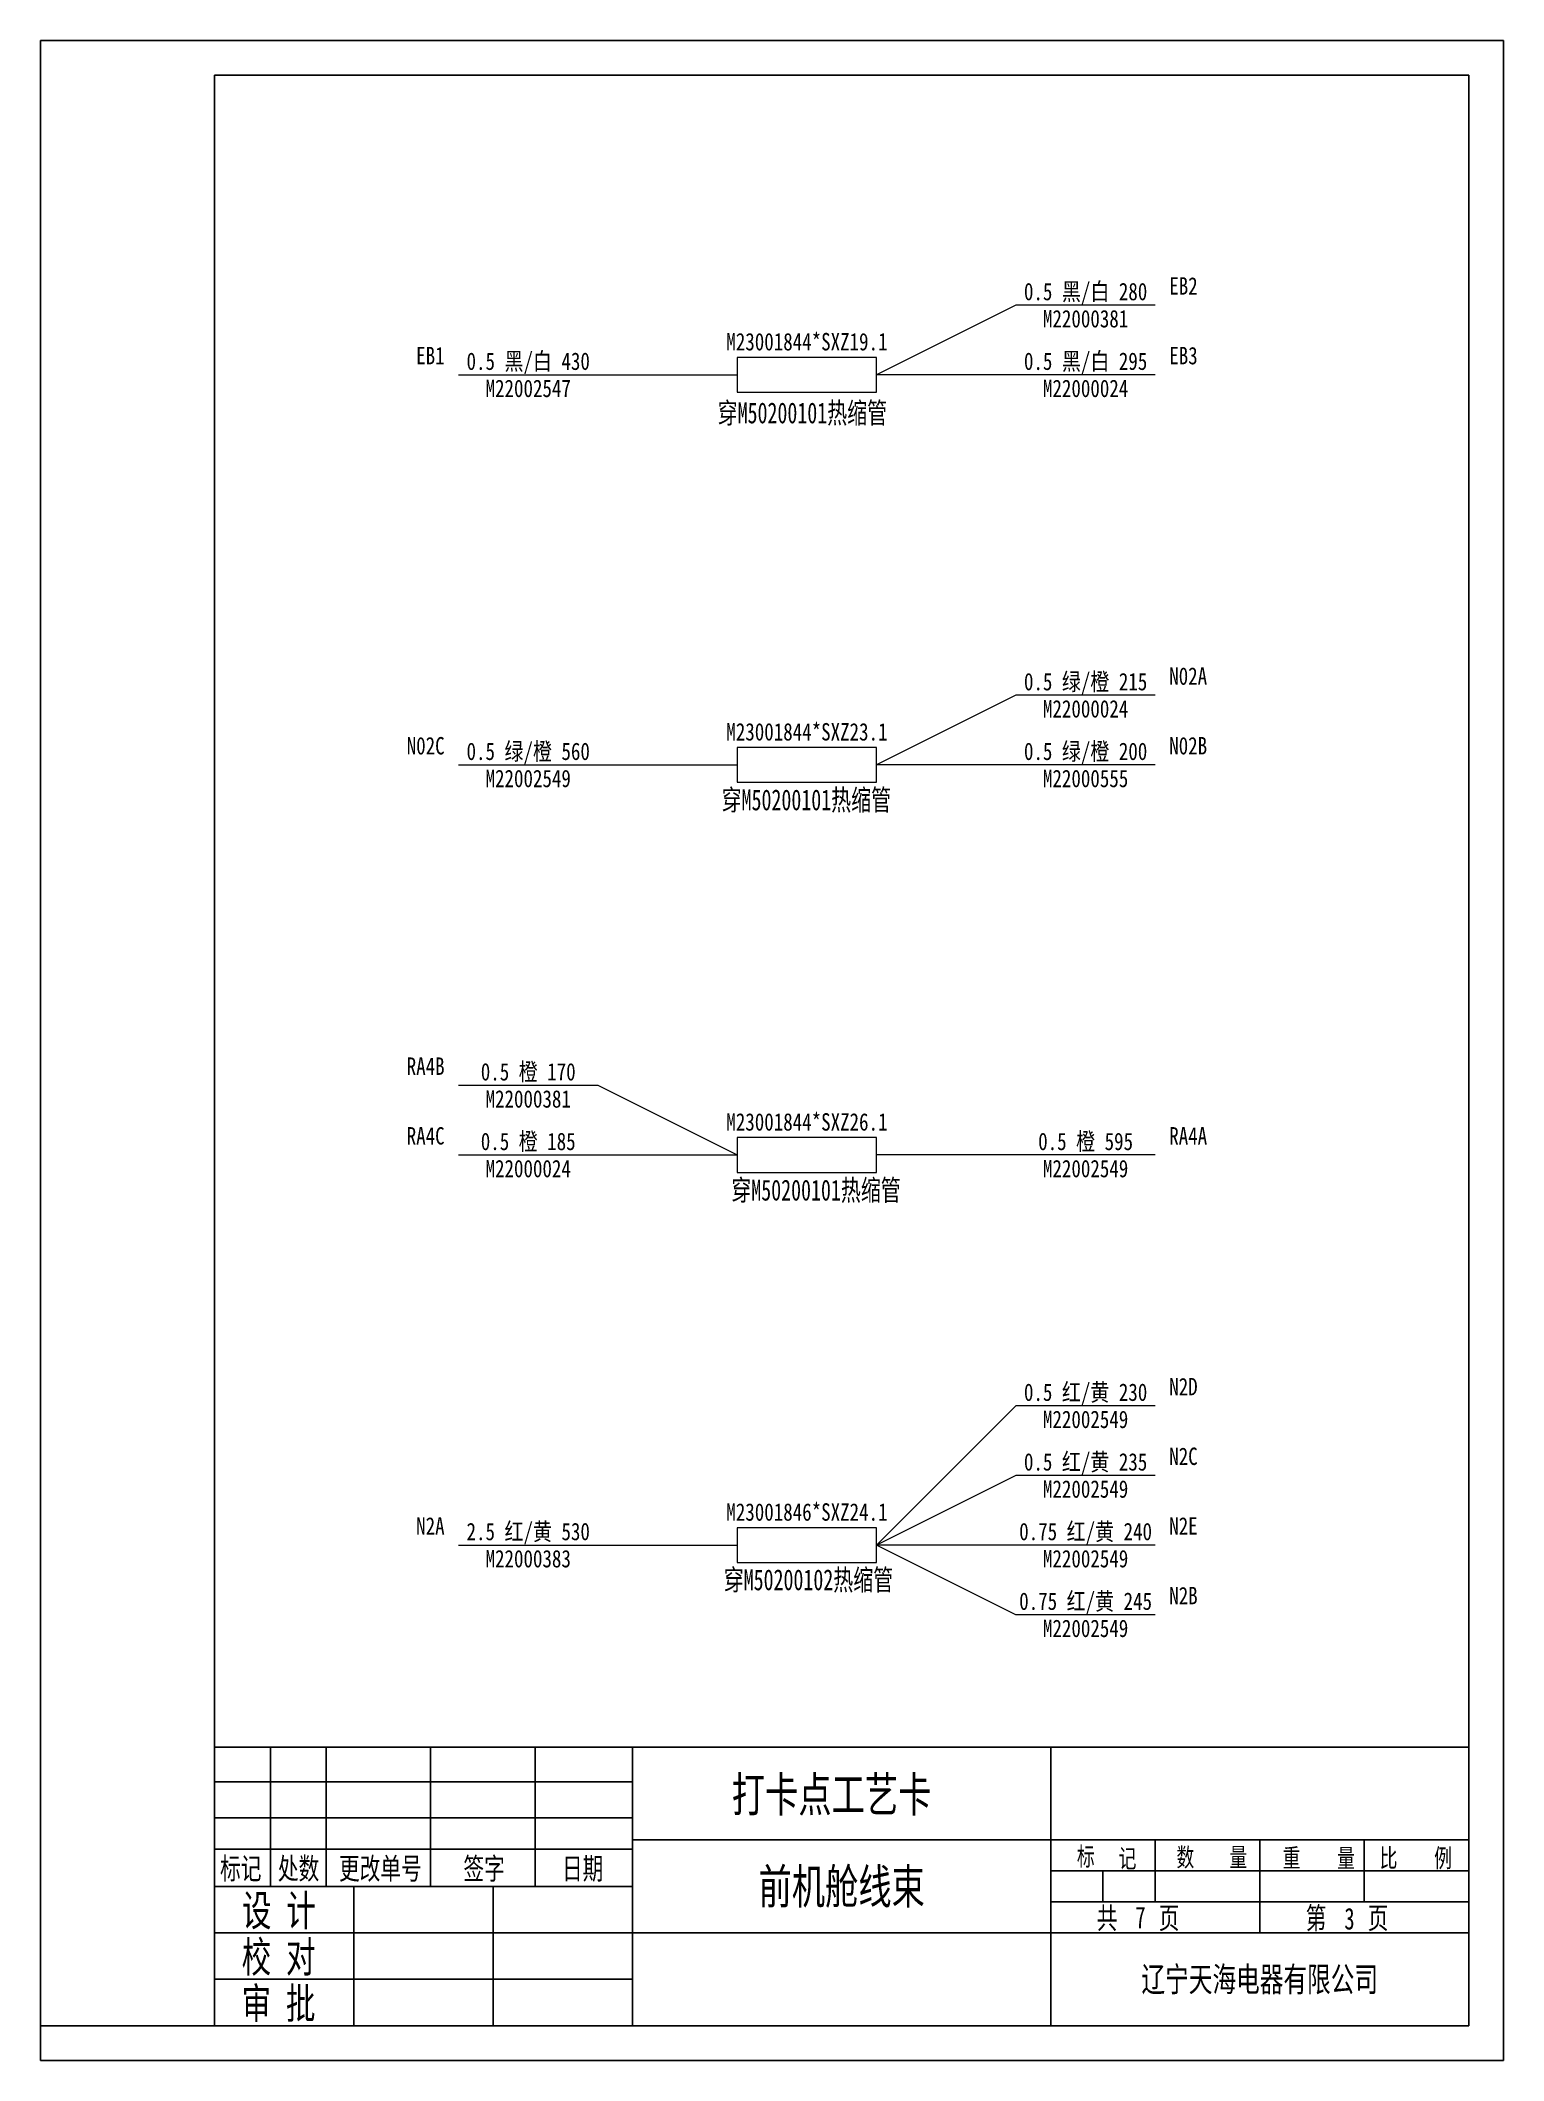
# Model space of a CAD drawing. Header units: millimetres. Extents: x -2653 to 6698, y -4403 to -42.
# Drawn here: x 1276.8 to 1486.8, y -3202.8 to -2912.8 of the extents above; entities that cross this region are included whole.
import ezdxf
from ezdxf.enums import TextEntityAlignment as Align

# ---------------------------------------------------------------- set-up
doc = ezdxf.new("R2010")
doc.units = ezdxf.units.MM
doc.header["$MEASUREMENT"] = 0
for name, color, linetype in [('01', 7, 'Continuous'), ('THINK', 3, 'Continuous'), ('二细线', 7, 'Continuous'), ('图层1', 172, 'Continuous'), ('轮廓线', 7, 'Continuous')]:
    doc.layers.add(name, color=color, linetype=linetype)
doc.styles.add('辽宁天海', font='', dxfattribs={"width": 0.7})
doc.styles.add('重庆天海', font='', dxfattribs={"width": 0.7})
doc.styles.get('辽宁天海').set_extended_font_data('NSimSun')
doc.styles.get('重庆天海').set_extended_font_data('NSimSun')

msp = doc.modelspace()

# ---------------------------------------------------------------- texts
at = {"layer": '轮廓线', "color": 3, "lineweight": 0, "style": '辽宁天海', "width": 0.8}
for s, p in [('0.5 黑/白 280', (1426.84, -2950.1)), ('M22000381', (1426.84, -2954)), ('M23001844*SXZ19.1', (1386.84, -2957.3)), ('0.5 黑/白 430', (1346.84, -2960.1)), ('0.5 黑/白 295', (1426.84, -2960.1)), ('M22002547', (1346.84, -2964)), ('M22000024', (1426.84, -2964)), ('0.5 绿/橙 215', (1426.84, -3006.1)), ('M22000024', (1426.84, -3010)), ('M23001844*SXZ23.1', (1386.84, -3013.3)), ('0.5 绿/橙 560', (1346.84, -3016.1)), ('0.5 绿/橙 200', (1426.84, -3016.1)), ('M22002549', (1346.84, -3020)), ('M22000555', (1426.84, -3020)), ('0.5 橙 170', (1346.84, -3062.1)), ('M22000381', (1346.84, -3066)), ('M23001844*SXZ26.1', (1386.84, -3069.3)), ('0.5 橙 185', (1346.84, -3072.1)), ('0.5 橙 595', (1426.84, -3072.1)), ('M22000024', (1346.84, -3076)), ('M22002549', (1426.84, -3076)), ('0.5 红/黄 230', (1426.84, -3108.1)), ('M22002549', (1426.84, -3112)), ('0.5 红/黄 235', (1426.84, -3118.1)), ('M22002549', (1426.84, -3122)), ('M23001846*SXZ24.1', (1386.84, -3125.3)), ('2.5 红/黄 530', (1346.84, -3128.1)), ('0.75 红/黄 240', (1426.84, -3128.1)), ('M22000383', (1346.84, -3132)), ('M22002549', (1426.84, -3132)), ('0.75 红/黄 245', (1426.84, -3138.1)), ('M22002549', (1426.84, -3142))]:
    msp.add_text(s, height=2.5, dxfattribs=at).set_placement(p, align=Align.CENTER)
for s, p in [('EB2', (1438.84, -2949.3)), ('EB3', (1438.84, -2959.3)), ('N02A', (1438.84, -3005.3)), ('N02B', (1438.84, -3015.3)), ('RA4A', (1438.84, -3071.3)), ('N2D', (1438.84, -3107.3)), ('N2C', (1438.84, -3117.3)), ('N2E', (1438.84, -3127.3)), ('N2B', (1438.84, -3137.3))]:
    msp.add_text(s, height=2.5, dxfattribs=at).set_placement(p)
for s, p in [('EB1', (1334.84, -2959.3)), ('N02C', (1334.84, -3015.3)), ('RA4B', (1334.84, -3061.3)), ('RA4C', (1334.84, -3071.3)), ('N2A', (1334.84, -3127.3))]:
    msp.add_text(s, height=2.5, dxfattribs=at).set_placement(p, align=Align.RIGHT)
at = {"layer": '轮廓线', "color": 3, "lineweight": 0, "char_height": 3, "attachment_point": 1, "style": '辽宁天海'}
for s, insert, width in [('穿M50200101热缩管', (1374.03, -2964.77), 28.4807), ('穿M50200101热缩管', (1374.6, -3020.32), 28.4807), ('穿M50200101热缩管', (1375.99, -3076.34), 28.4807), ('穿M50200102热缩管', (1374.9, -3132.28), 26.3714)]:
    msp.add_mtext(s, dxfattribs=dict(at, insert=insert, width=width))

# ---------------------------------------------------------------- blocks, each defined once
blk = doc.blocks.new('打卡共压工艺卡外框')
at = {"layer": '01', "color": 0, "lineweight": -3}
for p, q in [((25, -245), (25, -285)), ((25, -245), (25, -285)), ((25, -245), (25, -285)), ((25, -245), (25, -285)), ((205, -245), (25, -245)), ((60.38, -245), (205, -245)), ((85, -245), (85, -285)), ((145, -245), (145, -285)), ((85, -250), (25, -250)), ((85, -255.13), (25, -255.13)), ((85, -259.67), (25, -259.67)), ((145, -258.33), (157, -258.33)), ((145, -258.33), (160, -258.33)), ((160, -258.33), (160, -267.22)), ((175, -258.33), (175, -267.22)), ((190, -258.33), (190, -267.22)), ((205, -262.78), (145, -262.78)), ((152.5, -262.78), (152.5, -267.22)), ((160, -262.78), (160, -267.22)), ((85, -265), (25, -265)), ((45, -265), (45, -285)), ((85, -265), (70, -265)), ((85, -265), (70, -265)), ((85, -265), (70, -265)), ((205, -267.22), (145, -267.22)), ((205, -271.67), (25, -271.67)), ((85, -278.33), (25, -278.33))]:
    blk.add_line(p, q, dxfattribs=at)
at = {"layer": 'THINK', "color": 0, "lineweight": -3}
for p, q in [((33, -245), (33, -265)), ((41, -245), (41, -265)), ((56, -245), (56, -265)), ((71, -245), (71, -265)), ((145, -258.33), (85, -258.33)), ((145, -258.33), (205, -258.33)), ((210, -290), (0, -290))]:
    blk.add_line(p, q, dxfattribs=at)
at = {"layer": '二细线', "lineweight": -3}
for p, q in [((0, 0), (0, -290)), ((0, 0), (210, 0)), ((210, 0), (210, -290)), ((25, -5), (25, -245)), ((25, -5), (205, -5)), ((205, -5), (205, -245)), ((205, -245), (205, -285)), ((205, -285), (0, -285))]:
    blk.add_line(p, q, dxfattribs=at)
at = {"layer": '图层1', "color": 0, "lineweight": -3}
for p, q in [((65, -265), (65, -285)), ((175, -267.22), (175, -271.67))]:
    blk.add_line(p, q, dxfattribs=at)
at = {"layer": '01', "color": 0, "lineweight": -3, "style": '重庆天海', "width": 0.7}
for s, height, p in [('标记', 3.111, (25.78, -263.97)), ('处数', 3.111, (34.08, -263.98)), ('更改单号', 3.111, (42.85, -263.98)), ('签字', 3.111, (60.71, -263.99)), ('日期', 3.111, (74.85, -263.98)), ('标', 2.67, (148.76, -262.03)), ('记 ', 2.667, (154.75, -262.31)), ('数', 2.67, (163.06, -262.14)), ('量', 2.67, (170.64, -262.14)), ('重', 2.67, (178.29, -262.24)), ('量', 2.67, (186.11, -262.26)), ('比', 2.67, (192.21, -262.24)), ('例', 2.67, (200.04, -262.26)), ('设 计', 4.444, (28.92, -270.67)), ('共    页', 3.111, (151.61, -271.08)), ('第    页', 3.111, (181.6, -271.09)), ('校 对', 4.444, (28.88, -277.33)), ('审 批', 4.444, (28.87, -284))]:
    blk.add_text(s, height=height, dxfattribs=at).set_placement(p)
blk.add_text('辽宁天海电器有限公司', height=3.556, dxfattribs=at).set_placement((175, -278.33), align=Align.MIDDLE_CENTER)
at = {"layer": '二细线', "lineweight": -3, "style": '重庆天海', "width": 0.7, "flags": 12}
for tag, height, p in [('工艺卡名称', 5, (113.55, -251.79)), ('产品编码', 5, (171.29, -251.13)), ('线束名称', 5, (115, -265)), ('总页', 3.1, (157.88, -269.44)), ('页码', 3.1, (187.88, -269.63)), ('车型', 5, (113.08, -279.25))]:
    blk.add_attdef(tag, text='', height=height, dxfattribs=at).set_placement(p, align=Align.MIDDLE_CENTER)

# ---------------------------------------------------------------- linework, layer by layer
at = {"layer": '轮廓线', "color": 3, "lineweight": 0}
for points in [[(1436.84, -2950.8), (1416.84, -2950.8), (1396.84, -2960.8)], [(1336.84, -2960.8), (1356.84, -2960.8), (1376.84, -2960.8)], [(1436.84, -2960.8), (1416.84, -2960.8), (1396.84, -2960.8)], [(1436.84, -3006.8), (1416.84, -3006.8), (1396.84, -3016.8)], [(1336.84, -3016.8), (1356.84, -3016.8), (1376.84, -3016.8)], [(1436.84, -3016.8), (1416.84, -3016.8), (1396.84, -3016.8)], [(1336.84, -3062.8), (1356.84, -3062.8), (1376.84, -3072.8)], [(1336.84, -3072.8), (1356.84, -3072.8), (1376.84, -3072.8)], [(1436.84, -3072.8), (1416.84, -3072.8), (1396.84, -3072.8)], [(1436.84, -3108.8), (1416.84, -3108.8), (1396.84, -3128.8)], [(1436.84, -3118.8), (1416.84, -3118.8), (1396.84, -3128.8)], [(1336.84, -3128.8), (1356.84, -3128.8), (1376.84, -3128.8)], [(1436.84, -3138.8), (1416.84, -3138.8), (1396.84, -3128.8)], [(1436.84, -3128.8), (1416.84, -3128.8), (1396.84, -3128.8)]]:
    msp.add_lwpolyline(points, dxfattribs=at)
for points in [[(1376.84, -2958.3), (1376.84, -2963.3), (1396.84, -2963.3), (1396.84, -2958.3)], [(1376.84, -3014.3), (1376.84, -3019.3), (1396.84, -3019.3), (1396.84, -3014.3)], [(1376.84, -3070.3), (1376.84, -3075.3), (1396.84, -3075.3), (1396.84, -3070.3)], [(1376.84, -3126.3), (1376.84, -3131.3), (1396.84, -3131.3), (1396.84, -3126.3)]]:
    msp.add_lwpolyline(points, close=True, dxfattribs=at)

# ---------------------------------------------------------------- block references
ref = msp.add_blockref('打卡共压工艺卡外框', (1276.83, -2912.8), dxfattribs=at)
ref.add_attrib('页码', '3', dxfattribs={"layer": '二细线', "lineweight": -3, "height": 3.1, "style": '重庆天海', "width": 0.7}).set_placement((1464.71, -3182.43), align=Align.MIDDLE_CENTER)
ref.add_attrib('总页', '7', dxfattribs={"layer": '二细线', "lineweight": -3, "height": 3.1, "style": '重庆天海', "width": 0.7}).set_placement((1434.71, -3182.24), align=Align.MIDDLE_CENTER)
ref.add_attrib('线束名称', '前机舱线束', dxfattribs={"layer": '二细线', "lineweight": -3, "height": 5, "style": '重庆天海', "width": 0.7}).set_placement((1391.83, -3177.8), align=Align.MIDDLE_CENTER)
ref.add_attrib('工艺卡名称', '打卡点工艺卡', dxfattribs={"layer": '二细线', "lineweight": -3, "height": 5, "style": '重庆天海', "width": 0.7}).set_placement((1390.38, -3164.59), align=Align.MIDDLE_CENTER)

msp.set_redraw_order([(e.dxf.handle, doc.entitydb.next_handle()) for e in msp.query("TEXT MTEXT ATTDEF DIMENSION ARC_DIMENSION")])  # texts and dimensions are drawn at this point

doc.saveas('drawing.dxf')
